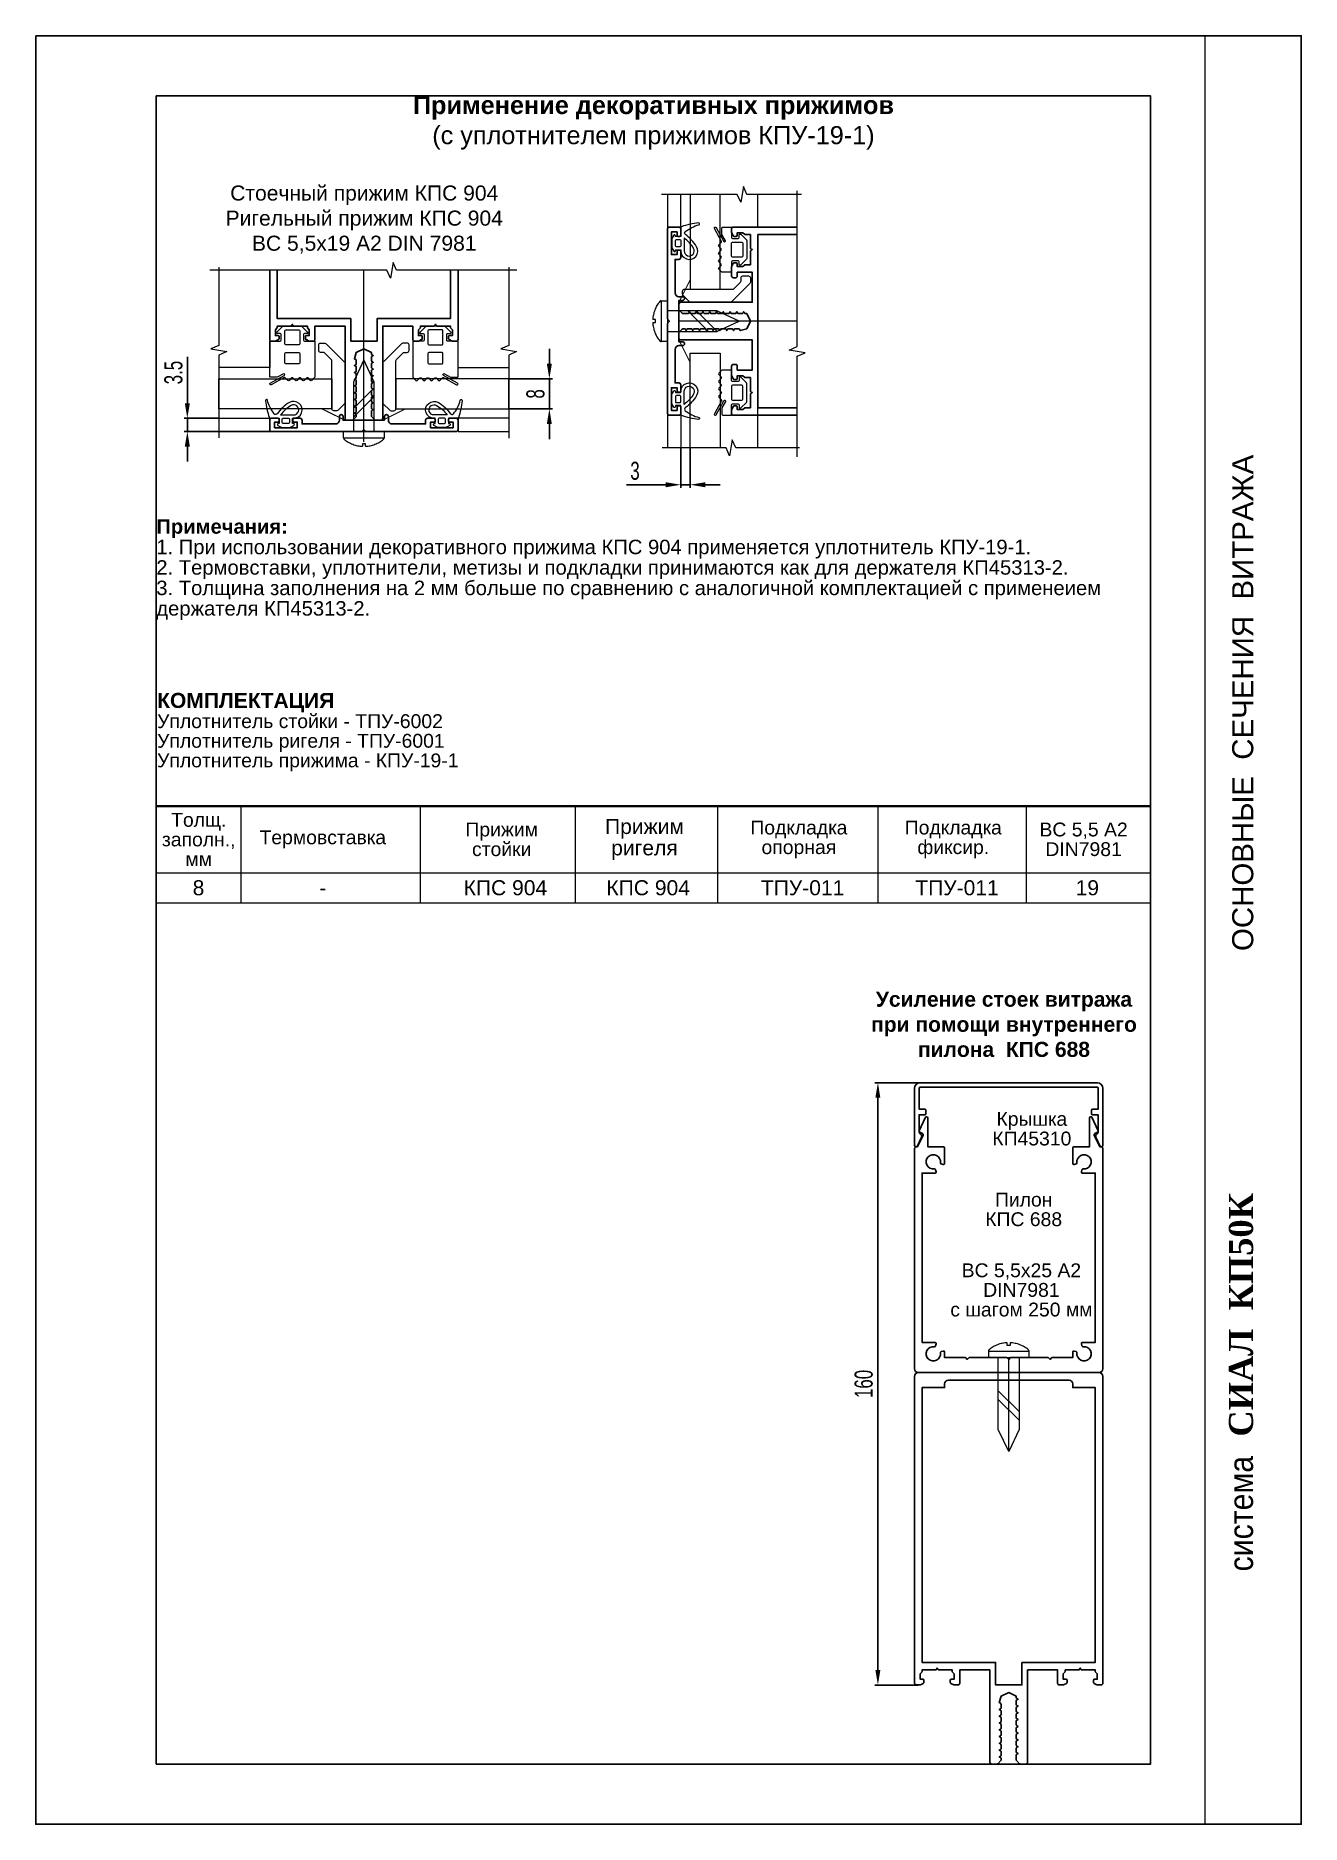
# Paper-space layout '41' of a CAD drawing. Extents: x 81.2 to 133.8, y 111.4 to 185.6.
# The model-space entities are those that its viewports show. They can reach past a viewport. Long polylines and large blocks are cut down to what shows.
import ezdxf
from ezdxf.enums import TextEntityAlignment as Align

# ---------------------------------------------------------------- set-up
doc = ezdxf.new("R2010")
doc.units = 0
doc.header["$LTSCALE"] = 5
doc.linetypes.add('DASHDOT', pattern=[1, 0.5, -0.25, 0, -0.25])
doc.linetypes.add('HIDDEN', pattern=[0.375, 0.25, -0.125])
doc.layers.get('0').update_dxf_attribs({"linetype": 'CONTINUOUS', "lineweight": 30})
doc.layers.get('DEFPOINTS').update_dxf_attribs({"linetype": 'CONTINUOUS'})
for name, color, linetype, lineweight in [('1', 6, 'DASHDOT', 13), ('2', 3, 'HIDDEN', 13), ('Dimentions', 5, 'CONTINUOUS', 15), ('Glass', 5, 'CONTINUOUS', 20), ('Герлен', 7, 'CONTINUOUS', 60), ('Зигзаг', 1, 'CONTINUOUS', 15), ('Конструкции', 252, 'CONTINUOUS', 20), ('Рамки', 1, 'CONTINUOUS', 15), ('Текстовый', 7, 'CONTINUOUS', 9), ('Уплотнители', 1, 'CONTINUOUS', 20)]:
    doc.layers.add(name, color=color, linetype=linetype, lineweight=lineweight)
doc.layers.add('Скрытые', color=14, linetype='CONTINUOUS', plot=False)
doc.styles.add('3', font='RUSS.SHX', dxfattribs={"width": 0.7, "height": 3})
doc.styles.add('Каталожный', font='arial.ttf', dxfattribs={"height": 2.5})
doc.styles.add('Фирм', font='arial.ttf', dxfattribs={"height": 3.5})
doc.styles.add('Фирм5', font='timesbd.ttf', dxfattribs={"height": 4})
doc.dimstyles.new('MX1_6', dxfattribs={"dimtxt": 3, "dimasz": 2.5, "dimexe": 0.5, "dimexo": 0, "dimgap": 0.8, "dimtad": 1, "dimlfac": 1.6, "dimdsep": 46, "dimtxsty": '3', "dimcen": 0, "dimclrd": 256, "dimclre": 256, "dimclrt": 256, "dimaunit": 1, "dimadec": 0, "dimazin": 0, "dimtfac": 1, "dimtmove": 0, "dimatfit": 1, "dimfxl": 1, "dimtvp": 1, "dimtolj": 1, "dimtzin": 0, "dimarcsym": 0})

psp = doc.layouts.new('41')

msp = doc.modelspace()

# ---------------------------------------------------------------- texts
at = {"layer": 'Текстовый', "style": 'Фирм'}
msp.add_text('ОСНОВНЫЕ  СЕЧЕНИЯ  ВИТРАЖА', height=3.5, rotation=90, dxfattribs=at).set_placement((8602.0431, 186.2205), align=Align.CENTER)
at = {"layer": 'Текстовый', "style": 'Фирм5'}
msp.add_text('СИАЛ  КП50К', height=4, rotation=90, dxfattribs=at).set_placement((8602, 64.3724))
at = {"layer": 'Текстовый', "style": 'Фирм', "width": 0.9}
msp.add_text(' система ', height=4, rotation=90, dxfattribs=at).set_placement((8602, 51.5762), align=Align.CENTER)
at = {"layer": 'Текстовый', "linetype": 'Continuous', "attachment_point": 1, "style": 'Каталожный'}
for s, insert, char_height, width in [('\\pxqc;{\\fArial|b1|i0|c204|p34;Применение декоративных прижимов \\P}(с уплотнителем прижимов КПУ-19-1)', (8420, 287), 3, 165), ('\\pxqc;Стоечный прижим КПС 904\\PРигельный прижим КПС 904\\PВС 5,5х19 А2 DIN 7981', (8422.8007, 272.1362), 2.5, 63.412671), ('\\pxqc;{\\fArial|b1|i0|c204|p34;Усиление стоек витража при помощи внутреннего пилона  КПС 688}', (8536.44, 138.2618), 2.5, 48.466007)]:
    msp.add_mtext(s, dxfattribs=dict(at, insert=insert, char_height=char_height, width=width))
at = {"layer": 'Текстовый', "linetype": 'Continuous', "line_spacing_factor": 0.85, "style": 'Каталожный'}
for s, insert, char_height, width, attachment_point in [('\\pxr-2.0333,se1.0833,t4;{\\fArial|b1|i0|c204|p34;Примечания: \\P}1. При использовании декоративного прижима КПС 904 применяется уплотнитель КПУ-19-1.\\P2. Термовставки, уплотнители, метизы и подкладки принимаются как для держателя КП45313-2.\\P3. Толщина заполнения на 2 мм больше по сравнению с аналогичной комплектацией с применеием держателя КП45313-2.', (8420, 216.7118), 2.4, 165, 1), ('\\P\\pxql;{\\fArial|b1|i0|c204|p34;КОМПЛЕКТАЦИЯ\\P\\pi-2,l2,r-2.0333,se1.0833,t4;\\fArial|b0|i0|c204|p34;\\H0.92x;Уплотнитель стойки - ТПУ-6002\\PУплотнитель ригеля - ТПУ-6001\\PУплотнитель прижима - КПУ-19-1}', (8420.1326, 191.4178), 2.5, 82.057985, 1), ('Толщ.\\Pзаполн.,\\Pмм', (8427.0404, 163.5434), 2.3, 27.25, 5), ('Прижим \\Pстойки', (8477.3219, 163.5434), 2.3, 27.25, 5), ('Прижим ригеля', (8501.0116, 163.5434), 2.5, 19.023234, 5), ('Подкладка опорная', (8526.6366, 163.5434), 2.3, 27.25, 5), ('Подкладка фиксир.', (8552.2616, 163.5434), 2.3, 27.25, 5), ('ВС 5,5 А2\\PDIN7981', (8573.8866, 163.5434), 2.3, 27.25, 5), ('Термовставка', (8447.625, 163.5434), 2.3, 27.25, 5), ('8', (8427, 155.5), 2.5, 14, 5), ('-', (8447.625, 155.5), 2.5, 27.25, 5), ('КПС 904', (8477.94, 155.5), 2.5, 14, 5), ('КПС 904', (8501.6297, 155.5), 2.5, 14, 5), ('ТПУ-011', (8527.2547, 155.5), 2.5, 14, 5), ('ТПУ-011', (8552.8797, 155.5), 2.5, 14, 5), ('19', (8574.5047, 155.5), 2.5, 14, 5), ('\\pxi-2,l2,r-2.0333,se1.0833,qc,t4;{\\H0.92x;Крышка \\PКП45310}', (8549.3971, 118.2814), 2.5, 26.719548, 1), ('\\pxi-2,l2,r-2.0333,se1.0833,qc,t4;{\\H0.92x;Пилон\\PКПС 688}', (8548.0438, 104.8804), 2.5, 26.719548, 1), ('\\pxi-2,l2,r-2.0333,se1.0833,qc,t4;{\\H0.92x;ВС 5,5х25 А2\\PDIN7981\\Pс шагом 250 мм}', (8547.6639, 93.1401), 2.5, 26.719548, 1)]:
    msp.add_mtext(s, dxfattribs=dict(at, insert=insert, char_height=char_height, width=width, attachment_point=attachment_point))

# ---------------------------------------------------------------- blocks, each defined once
blk = doc.blocks.new('*D1096')
at = {"layer": 'DEFPOINTS', "color": 0, "linetype": 'Continuous', "transparency": 16777216}
for p in [(8430.38, 233.47), (8425.15, 231.28), (8439.66, 231.28)]:
    blk.add_point(p, dxfattribs=at)
at = {"layer": 'Dimentions', "linetype": 'Continuous', "lineweight": -2, "transparency": 16777216}
for p, q in [((8425.15, 235.97), (8425.15, 243.67)), ((8430.38, 233.47), (8424.65, 233.47)), ((8425.15, 231.28), (8425.15, 233.47)), ((8439.66, 231.28), (8424.65, 231.28)), ((8425.15, 228.78), (8425.15, 226.28))]:
    blk.add_line(p, q, dxfattribs=at)
at = {"layer": 'Dimentions', "linetype": 'Continuous', "transparency": 16777216}
for points in [[(8424.73, 235.97), (8425.57, 235.97), (8425.15, 233.47)], [(8424.73, 228.78), (8425.57, 228.78), (8425.15, 231.28)]]:
    blk.add_solid(points, dxfattribs=at)
at = {"layer": 'Dimentions', "linetype": 'Continuous', "transparency": 16777216, "insert": (8422.85, 241.07), "char_height": 3, "attachment_point": 5, "rotation": 90, "style": '3'}
blk.add_mtext('\\A1;\\A1;3.5 ', dxfattribs=at)
blk = doc.blocks.new('*D186')
at = {"layer": 'DEFPOINTS', "color": 0, "linetype": 'Continuous', "transparency": 16777216}
for p in [(8478.51, 240.03), (8485.23, 240.03), (8478.51, 235.03)]:
    blk.add_point(p, dxfattribs=at)
at = {"layer": 'Dimentions', "linetype": 'Continuous', "lineweight": -2, "transparency": 16777216}
for p, q in [((8485.23, 242.53), (8485.23, 245.03)), ((8478.51, 240.03), (8485.73, 240.03)), ((8485.23, 235.03), (8485.23, 240.03)), ((8478.51, 235.03), (8485.73, 235.03)), ((8485.23, 232.53), (8485.23, 230.03))]:
    blk.add_line(p, q, dxfattribs=at)
at = {"layer": 'Dimentions', "linetype": 'Continuous', "transparency": 16777216}
for points in [[(8484.81, 242.53), (8485.64, 242.53), (8485.23, 240.03)], [(8484.81, 232.53), (8485.64, 232.53), (8485.23, 235.03)]]:
    blk.add_solid(points, dxfattribs=at)
at = {"layer": 'Dimentions', "linetype": 'Continuous', "transparency": 16777216, "insert": (8482.93, 237.53), "char_height": 3, "attachment_point": 5, "rotation": 90, "style": '3'}
blk.add_mtext('\\A1;8', dxfattribs=at)
blk = doc.blocks.new('*D187')
at = {"layer": 'DEFPOINTS', "color": 0, "linetype": 'Continuous', "transparency": 16777216}
for p in [(8507.04, 228.56), (8508.6, 228.56), (8508.6, 222.44)]:
    blk.add_point(p, dxfattribs=at)
at = {"layer": 'Dimentions', "linetype": 'Continuous', "lineweight": -2, "transparency": 16777216}
for p, q in [((8507.04, 228.56), (8507.04, 221.94)), ((8508.6, 228.56), (8508.6, 221.94)), ((8504.54, 222.44), (8498.04, 222.44)), ((8508.6, 222.44), (8507.04, 222.44)), ((8511.1, 222.44), (8513.6, 222.44))]:
    blk.add_line(p, q, dxfattribs=at)
at = {"layer": 'Dimentions', "linetype": 'Continuous', "transparency": 16777216}
for points in [[(8504.54, 222.86), (8504.54, 222.02), (8507.04, 222.44)], [(8511.1, 222.86), (8511.1, 222.02), (8508.6, 222.44)]]:
    blk.add_solid(points, dxfattribs=at)
at = {"layer": 'Dimentions', "linetype": 'Continuous', "transparency": 16777216, "insert": (8499.44, 224.74), "char_height": 3, "attachment_point": 5, "style": '3'}
blk.add_mtext('\\A1;3', dxfattribs=at)
blk = doc.blocks.new('*D389')
at = {"layer": 'DEFPOINTS', "color": 0, "transparency": 16777216}
for p in [(8546.77, 123.13), (8539.75, 23.12), (8546.43, 23.12)]:
    blk.add_point(p, dxfattribs=at)
at = {"layer": 'Dimentions', "lineweight": -2, "transparency": 16777216}
for p, q in [((8546.77, 123.13), (8539.25, 123.13)), ((8539.75, 120.63), (8539.75, 25.62)), ((8546.43, 23.12), (8539.25, 23.12))]:
    blk.add_line(p, q, dxfattribs=at)
at = {"layer": 'Dimentions', "transparency": 16777216}
for points in [[(8539.33, 120.63), (8540.16, 120.63), (8539.75, 123.13)], [(8539.33, 25.62), (8540.16, 25.62), (8539.75, 23.12)]]:
    blk.add_solid(points, dxfattribs=at)
at = {"layer": 'Dimentions', "transparency": 16777216, "insert": (8537.4, 73.12), "char_height": 3, "attachment_point": 5, "rotation": 90, "style": '3'}
blk.add_mtext('\\A1;160', dxfattribs=at)

# ---------------------------------------------------------------- dimensions: what is measured, and where the dimension line sits
at = {"layer": 'Dimentions', "linetype": 'Continuous'}
dim = msp.add_linear_dim(base=(8425.1502, 231.2845), p1=(8430.3819, 233.472), p2=(8439.6627, 231.2845), angle=90, text='\\A1;<> ', dimstyle='MX1_6', dxfattribs=at)
dim.commit()
dim.dimension.update_dxf_attribs({"geometry": '*D1096', "text_midpoint": (8425.1502, 241.072), "dimtype": 160})
dim = msp.add_linear_dim(base=(8485.228, 240.0345), p1=(8478.5069, 235.0345), p2=(8478.5069, 240.0345), angle=90, dimstyle='MX1_6', dxfattribs=at)
dim.commit()
dim.dimension.update_dxf_attribs({"geometry": '*D186', "text_midpoint": (8482.928, 237.5345)})
dim = msp.add_linear_dim(base=(8508.5992744434, 222.4401973795), p1=(8507.0367744434, 228.561887222), p2=(8508.5992744434, 228.561887222), dimstyle='MX1_6', override={"dimdec": 0}, dxfattribs=at)
dim.commit()
dim.dimension.update_dxf_attribs({"geometry": '*D187', "text_midpoint": (8499.4367744434, 222.4401973795), "dimtype": 160})
at = {"layer": 'Dimentions'}
dim = msp.add_linear_dim(base=(8539.747, 23.125), p1=(8546.7674, 123.125), p2=(8546.4328, 23.125), angle=90, dimstyle='MX1_6', dxfattribs=at)
dim.commit()
dim.dimension.update_dxf_attribs({"geometry": '*D389', "text_midpoint": (8537.4041, 73.125)})

# ---------------------------------------------------------------- linework, layer by layer
for points in [[(8506.7243, 246.1721), (8507.3493, 246.1721, -1), (8507.3493, 245.5471), (8506.7243, 245.5471, 0.41421356), (8506.0993, 244.9221), (8506.0993, 239.3596), (8506.7243, 239.3596, -0.41421356), (8507.0368, 239.0471), (8507.0368, 237.9846, -0.41421356), (8506.8493, 237.7971), (8506.5993, 237.7971, -0.41421356), (8506.4118, 237.9846), (8506.4118, 238.5471), (8505.4743, 238.5471), (8505.4743, 234.7971), (8506.4118, 234.7971), (8506.4118, 235.3596, -0.41421356), (8506.5993, 235.5471), (8506.8493, 235.5471, -0.41421356), (8507.0368, 235.3596), (8507.0368, 234.2971, -0.41421356), (8506.7243, 233.9846), (8505.1618, 233.9846, -0.41421356), (8504.8493, 234.2971), (8504.8493, 249.2194, -0.19891237), (8504.9042, 249.352), (8505.1618, 249.6096), (8504.9042, 249.8672, -0.19891237), (8504.8493, 249.9997), (8504.8493, 264.9221, -0.41421356), (8505.1618, 265.2346), (8506.7243, 265.2346, -0.41421356), (8507.0368, 264.9221), (8507.0368, 263.8596, -0.41421356), (8506.8493, 263.6721), (8506.5993, 263.6721, -0.41421356), (8506.4118, 263.8596), (8506.4118, 264.4221), (8505.4743, 264.4221), (8505.4743, 260.6721), (8506.4118, 260.6721), (8506.4118, 261.2346, -0.41421356), (8506.5993, 261.4221), (8506.8493, 261.4221, -0.41421356), (8507.0368, 261.2346), (8507.0368, 260.1721, -0.41421356), (8506.7243, 259.8596), (8506.0993, 259.8596), (8506.0993, 254.2971, 0.41421356), (8506.7243, 253.6721), (8507.3493, 253.6721, -1), (8507.3493, 253.0471), (8506.7243, 253.0471)], [(8457.8819, 233.1595), (8457.8819, 233.7845, -1), (8458.5069, 233.7845), (8458.5069, 233.1595, 0.41421356), (8459.1319, 232.5345), (8464.6944, 232.5345), (8464.6944, 233.1595, -0.41421356), (8465.0069, 233.472), (8466.0694, 233.472, -0.41421356), (8466.2569, 233.2845), (8466.2569, 233.0345, -0.41421356), (8466.0694, 232.847), (8465.5069, 232.847), (8465.5069, 231.9095), (8469.2569, 231.9095), (8469.2569, 232.847), (8468.6944, 232.847, -0.41421356), (8468.5069, 233.0345), (8468.5069, 233.2845, -0.41421356), (8468.6944, 233.472), (8469.7569, 233.472, -0.41421356), (8470.0694, 233.1595), (8470.0694, 231.597, -0.41421356), (8469.7569, 231.2845), (8454.8346, 231.2845, -0.19891237), (8454.702, 231.3395), (8454.4444, 231.597), (8454.1868, 231.3395, -0.19891237), (8454.0543, 231.2845), (8439.1319, 231.2845, -0.41421356), (8438.8194, 231.597), (8438.8194, 233.1595, -0.41421356), (8439.1319, 233.472), (8440.1944, 233.472, -0.41421356), (8440.3819, 233.2845), (8440.3819, 233.0345, -0.41421356), (8440.1944, 232.847), (8439.6319, 232.847), (8439.6319, 231.9095), (8443.3819, 231.9095), (8443.3819, 232.847), (8442.8194, 232.847, -0.41421356), (8442.6319, 233.0345), (8442.6319, 233.2845, -0.41421356), (8442.8194, 233.472), (8443.8819, 233.472, -0.41421356), (8444.1944, 233.1595), (8444.1944, 232.5345), (8449.7569, 232.5345, 0.41421356), (8450.3819, 233.1595), (8450.3819, 233.7845, -1), (8451.0069, 233.7845), (8451.0069, 233.1595)], [(8576.3299, 117.8125), (8576.3299, 114.9867, -0.27973928), (8576.128, 114.654, 0.40155944), (8575.9334, 114.081), (8576.6033, 112.6443, 0.80258485), (8577.0799, 112.75), (8577.0799, 122.1875, 0.41421356), (8576.1424, 123.125), (8546.7674, 123.125, 0.41421356), (8545.8299, 122.1875), (8545.8299, 112.75, 0.80258485), (8546.3065, 112.6443), (8546.9764, 114.081, 0.40155944), (8546.7818, 114.654, -0.27973928), (8546.5799, 114.9867), (8546.5799, 117.8125), (8547.5174, 117.8125, 0.41421356), (8547.7049, 118), (8547.7049, 118.5625, 0.41421356), (8547.5174, 118.75), (8546.5799, 118.75), (8546.5799, 122.1875, -0.41421356), (8546.7674, 122.375), (8576.1424, 122.375, -0.41421356), (8576.3299, 122.1875), (8576.3299, 118.75), (8575.3924, 118.75, 0.41421356), (8575.2049, 118.5625), (8575.2049, 118, 0.41421356), (8575.3924, 117.8125)], [(8546.3481, 112.5), (8547.2506, 114.4356, 0.41421356), (8547.16, 114.6848), (8546.6881, 114.9048, -0.41421356), (8546.5975, 115.1539), (8547.641, 117.3917, -0.29147342), (8547.8109, 117.5), (8547.8299, 117.5, -0.41421356), (8548.0174, 117.3125), (8548.0174, 112.5), (8550.6424, 112.5, -0.41421356), (8550.8299, 112.3125), (8550.8299, 109.742, -0.49314543), (8550.5939, 109.5608), (8550.2706, 109.6474, -0.37469315), (8550.1331, 109.8519, 2.91764669), (8549.1029, 108.8218, -0.37469315), (8549.3074, 108.6843), (8549.394, 108.361, -0.49314543), (8549.2129, 108.125), (8547.0799, 108.125), (8547.0799, 80), (8549.2129, 80, -0.49314543), (8549.394, 79.764), (8549.3074, 79.4407, -0.37469315), (8549.1029, 79.3032, 2.91764669), (8550.1331, 78.2731, -0.37469315), (8550.2706, 78.4776), (8550.5939, 78.5642, -0.49314543), (8550.8299, 78.383), (8550.8299, 77.5), (8554.1897, 77.5, -0.19891237), (8554.3223, 77.4451), (8554.5799, 77.1875), (8554.8375, 77.4451, -0.19891237), (8554.9701, 77.5), (8561.0647, 77.5, -0.19891237), (8561.1973, 77.4451), (8561.4549, 77.1875), (8561.7125, 77.4451, -0.19891237), (8561.8451, 77.5), (8567.9397, 77.5, -0.19891237), (8568.0723, 77.4451), (8568.3299, 77.1875), (8568.5875, 77.4451, -0.19891237), (8568.7201, 77.5), (8572.0799, 77.5), (8572.0799, 78.383, -0.49314543), (8572.3159, 78.5642), (8572.6391, 78.4776, -0.37469315), (8572.7767, 78.2731, 2.91764669), (8573.8068, 79.3032, -0.37469315), (8573.6023, 79.4407), (8573.5157, 79.764, -0.49314543), (8573.6968, 80), (8575.8299, 80), (8575.8299, 108.125), (8573.6968, 108.125, -0.49314543), (8573.5157, 108.361), (8573.6023, 108.6843, -0.37469315), (8573.8068, 108.8218, 2.91764669), (8572.7767, 109.8519, -0.37469315), (8572.6391, 109.6474), (8572.3159, 109.5608, -0.49314543), (8572.0799, 109.742), (8572.0799, 112.3125, -0.41421356), (8572.2674, 112.5), (8574.8924, 112.5), (8574.8924, 117.3125, -0.41421356), (8575.0799, 117.5), (8575.0989, 117.5, -0.29147342), (8575.2688, 117.3917), (8576.3123, 115.1539, -0.41421356), (8576.2216, 114.9048), (8575.7498, 114.6848, 0.41421356), (8575.6591, 114.4356), (8576.5617, 112.5), (8576.7674, 112.5, -0.41421356), (8577.0799, 112.1875), (8577.0799, 75.625, -0.41421356), (8576.4549, 75), (8546.4549, 75, -0.41421356), (8545.8299, 75.625), (8545.8299, 112.1875, -0.41421356), (8546.1424, 112.5)], [(8564.5799, 25.625), (8569.5799, 25.625), (8569.5799, 23.4375, 0.41421356), (8569.8924, 23.125), (8570.4731, 23.125, 0.11643382), (8570.557, 23.1448), (8571.0387, 23.3857, 0.28407904), (8571.1424, 23.5534), (8571.1424, 23.875, 0.41421356), (8570.9549, 24.0625), (8570.5174, 24.0625), (8570.5174, 25), (8570.775, 25.2576, 0.19891237), (8570.8299, 25.3902), (8570.8299, 25.625), (8573.0578, 25.625, 0.28407904), (8573.2255, 25.7286), (8573.3299, 25.9375), (8573.4343, 25.7286, 0.28407904), (8573.602, 25.625), (8575.8299, 25.625), (8575.8299, 25.3902, 0.19891237), (8575.8848, 25.2576), (8576.1424, 25), (8576.1424, 24.0625), (8575.7049, 24.0625, 0.41421356), (8575.5174, 23.875), (8575.5174, 23.5534, 0.28407904), (8575.621, 23.3857), (8576.1028, 23.1448, 0.11643382), (8576.1866, 23.125), (8576.7674, 23.125, 0.41421356), (8577.0799, 23.4375), (8577.0799, 74.375, 0.41421356), (8576.4549, 75), (8546.4549, 75, 0.41421356), (8545.8299, 74.375), (8545.8299, 23.4375, 0.41421356), (8546.1424, 23.125), (8546.7231, 23.125, 0.11643382), (8546.807, 23.1448), (8547.2887, 23.3857, 0.28407904), (8547.3924, 23.5534), (8547.3924, 23.875, 0.41421356), (8547.2049, 24.0625), (8546.7674, 24.0625), (8546.7674, 25), (8547.025, 25.2576, 0.19891237), (8547.0799, 25.3902), (8547.0799, 25.625), (8549.3078, 25.625, 0.28407904), (8549.4755, 25.7286), (8549.5799, 25.9375), (8549.6843, 25.7286, 0.28407904), (8549.852, 25.625), (8552.0799, 25.625), (8552.0799, 25.3902, 0.19891237), (8552.1348, 25.2576), (8552.3924, 25), (8552.3924, 24.0625), (8551.9549, 24.0625, 0.41421356), (8551.7674, 23.875), (8551.7674, 23.5534, 0.28407904), (8551.871, 23.3857), (8552.3528, 23.1448, 0.11643382), (8552.4366, 23.125), (8553.0174, 23.125, 0.41421356), (8553.3299, 23.4375), (8553.3299, 25.625), (8558.3299, 25.625), (8558.3299, 10.3125, 0.41421356), (8558.6424, 10), (8559.5022, 10, 0.19891237), (8559.6348, 10.0549), (8560.15, 10.5701, 0.19891237), (8560.2049, 10.7027), (8560.2049, 10.9154, 0.28407904), (8560.1012, 11.0831), (8559.8924, 11.1875), (8560.1012, 11.2919, 0.28407904), (8560.2049, 11.4596), (8560.2049, 12.0404, 0.28407904), (8560.1012, 12.2081), (8559.8924, 12.3125), (8560.1012, 12.4169, 0.28407904), (8560.2049, 12.5846), (8560.2049, 13.1654, 0.28407904), (8560.1012, 13.3331), (8559.8924, 13.4375), (8560.1012, 13.5419, 0.28407904), (8560.2049, 13.7096), (8560.2049, 14.2904, 0.28407904), (8560.1012, 14.4581), (8559.8924, 14.5625), (8560.1012, 14.6669, 0.28407904), (8560.2049, 14.8346), (8560.2049, 15.4154, 0.28407904), (8560.1012, 15.5831), (8559.8924, 15.6875), (8560.1012, 15.7919, 0.28407904), (8560.2049, 15.9596), (8560.2049, 16.5404, 0.28407904), (8560.1012, 16.7081), (8559.8924, 16.8125), (8560.1012, 16.9169, 0.28407904), (8560.2049, 17.0846), (8560.2049, 17.6654, 0.28407904), (8560.1012, 17.8331), (8559.8924, 17.9375), (8560.1012, 18.0419, 0.28407904), (8560.2049, 18.2096), (8560.2049, 18.7904, 0.28407904), (8560.1012, 18.9581), (8559.8924, 19.0625), (8560.1012, 19.1669, 0.28407904), (8560.2049, 19.3346), (8560.2049, 19.9154, 0.28407904), (8560.1012, 20.0831), (8559.8924, 20.1875), (8560.2049, 21.25), (8561.4549, 21.875), (8562.7049, 21.25), (8562.7049, 21.0221, 0.28407904), (8562.8085, 20.8544), (8563.0174, 20.75), (8562.8085, 20.6456, 0.28407904), (8562.7049, 20.4779), (8562.7049, 19.8971, 0.28407904), (8562.8085, 19.7294), (8563.0174, 19.625), (8562.8085, 19.5206, 0.28407904), (8562.7049, 19.3529), (8562.7049, 18.7721, 0.28407904), (8562.8085, 18.6044), (8563.0174, 18.5), (8562.8085, 18.3956, 0.28407904), (8562.7049, 18.2279), (8562.7049, 17.6471, 0.28407904), (8562.8085, 17.4794), (8563.0174, 17.375), (8562.8085, 17.2706, 0.28407904), (8562.7049, 17.1029), (8562.7049, 16.5221, 0.28407904), (8562.8085, 16.3544), (8563.0174, 16.25), (8562.8085, 16.1456, 0.28407904), (8562.7049, 15.9779), (8562.7049, 15.3971, 0.28407904), (8562.8085, 15.2294), (8563.0174, 15.125), (8562.8085, 15.0206, 0.28407904), (8562.7049, 14.8529), (8562.7049, 14.2721, 0.28407904), (8562.8085, 14.1044), (8563.0174, 14), (8562.8085, 13.8956, 0.28407904), (8562.7049, 13.7279), (8562.7049, 13.1471, 0.28407904), (8562.8085, 12.9794), (8563.0174, 12.875), (8562.8085, 12.7706, 0.28407904), (8562.7049, 12.6029), (8562.7049, 12.0221, 0.28407904), (8562.8085, 11.8544), (8563.0174, 11.75), (8562.8085, 11.6456, 0.28407904), (8562.7049, 11.4779), (8562.7049, 10.7027, 0.19891237), (8562.7598, 10.5701), (8563.275, 10.0549, 0.19891237), (8563.4076, 10), (8564.2674, 10, 0.41421356), (8564.5799, 10.3125)], [(8563.6424, 26.875), (8575.8299, 26.875), (8575.8299, 72.5), (8572.0799, 72.5), (8572.0799, 73.125, 0.41421356), (8571.4549, 73.75), (8551.4549, 73.75, 0.41421356), (8550.8299, 73.125), (8550.8299, 72.5), (8547.0799, 72.5), (8547.0799, 26.875), (8559.2674, 26.875), (8559.2674, 23.125), (8563.6424, 23.125)]]:
    msp.add_lwpolyline(points, format="xyb", close=True)
for points in [[(8526.3394, 233.9846), (8515.7868, 233.9846, -0.41421356), (8515.4743, 234.2971), (8515.4743, 234.8778, -0.11643382), (8515.4941, 234.9617), (8515.735, 235.4434, -0.28407904), (8515.9027, 235.5471), (8516.2243, 235.5471, -0.41421356), (8516.4118, 235.3596), (8516.4118, 234.9221), (8517.3493, 234.9221), (8517.6069, 235.1797, -0.19891237), (8517.7394, 235.2346), (8518.5993, 235.2346), (8518.5993, 237.4624, -0.28407904), (8518.7029, 237.6301), (8518.9118, 237.7346), (8518.7029, 237.839, -0.28407904), (8518.5993, 238.0067), (8518.5993, 240.2346), (8517.7394, 240.2346, -0.19891237), (8517.6069, 240.2895), (8517.3493, 240.5471), (8516.4118, 240.5471), (8516.4118, 240.1096, -0.41421356), (8516.2243, 239.9221), (8515.9027, 239.9221, -0.28407904), (8515.735, 240.0257), (8515.4941, 240.5075, -0.11643382), (8515.4743, 240.5913), (8515.4743, 242.1096, -0.41421356), (8515.7868, 242.4221), (8516.0993, 242.4221, -0.41421356), (8516.4118, 242.1096), (8516.4118, 241.4846), (8518.9118, 241.4846), (8518.9118, 246.4846), (8507.0368, 246.4846, -0.41421356), (8506.7243, 246.7971), (8506.7243, 247.6569, -0.19891237), (8506.7792, 247.7895), (8507.2944, 248.3047, -0.19891237), (8507.4269, 248.3596), (8507.6396, 248.3596, -0.28407904), (8507.8073, 248.2559), (8507.9118, 248.0471), (8508.0162, 248.2559, -0.28407904), (8508.1839, 248.3596), (8508.7646, 248.3596, -0.28407904), (8508.9323, 248.2559), (8509.0368, 248.0471), (8509.1412, 248.2559, -0.28407904), (8509.3089, 248.3596), (8509.8896, 248.3596, -0.28407904), (8510.0573, 248.2559), (8510.1618, 248.0471), (8510.2662, 248.2559, -0.28407904), (8510.4339, 248.3596), (8511.0146, 248.3596, -0.28407904), (8511.1823, 248.2559), (8511.2868, 248.0471), (8511.3912, 248.2559, -0.28407904), (8511.5589, 248.3596), (8512.1396, 248.3596, -0.28407904), (8512.3073, 248.2559), (8512.4118, 248.0471), (8512.5162, 248.2559, -0.28407904), (8512.6839, 248.3596), (8513.2646, 248.3596, -0.28407904), (8513.4323, 248.2559), (8513.5368, 248.0471), (8513.6412, 248.2559, -0.28407904), (8513.8089, 248.3596), (8514.3896, 248.3596, -0.28407904), (8514.5573, 248.2559), (8514.6618, 248.0471), (8514.7662, 248.2559, -0.28407904), (8514.9339, 248.3596), (8515.5146, 248.3596, -0.28407904), (8515.6823, 248.2559), (8515.7868, 248.0471), (8515.8912, 248.2559, -0.28407904), (8516.0589, 248.3596), (8516.6396, 248.3596, -0.28407904), (8516.8073, 248.2559), (8516.9118, 248.0471), (8517.9743, 248.3596), (8518.5993, 249.6096), (8517.9743, 250.8596), (8517.7464, 250.8596, -0.28407904), (8517.5787, 250.9632), (8517.4743, 251.1721), (8517.3698, 250.9632, -0.28407904), (8517.2021, 250.8596), (8516.6214, 250.8596, -0.28407904), (8516.4537, 250.9632), (8516.3493, 251.1721), (8516.2448, 250.9632, -0.28407904), (8516.0771, 250.8596), (8515.4964, 250.8596, -0.28407904), (8515.3287, 250.9632), (8515.2243, 251.1721), (8515.1198, 250.9632, -0.28407904), (8514.9521, 250.8596), (8514.3714, 250.8596, -0.28407904), (8514.2037, 250.9632), (8514.0993, 251.1721), (8513.9948, 250.9632, -0.28407904), (8513.8271, 250.8596), (8513.2464, 250.8596, -0.28407904), (8513.0787, 250.9632), (8512.9743, 251.1721), (8512.8698, 250.9632, -0.28407904), (8512.7021, 250.8596), (8512.1214, 250.8596, -0.28407904), (8511.9537, 250.9632), (8511.8493, 251.1721), (8511.7448, 250.9632, -0.28407904), (8511.5771, 250.8596), (8510.9964, 250.8596, -0.28407904), (8510.8287, 250.9632), (8510.7243, 251.1721), (8510.6198, 250.9632, -0.28407904), (8510.4521, 250.8596), (8509.8714, 250.8596, -0.28407904), (8509.7037, 250.9632), (8509.5993, 251.1721), (8509.4948, 250.9632, -0.28407904), (8509.3271, 250.8596), (8508.7464, 250.8596, -0.28407904), (8508.5787, 250.9632), (8508.4743, 251.1721), (8508.3698, 250.9632, -0.28407904), (8508.2021, 250.8596), (8507.4269, 250.8596, -0.19891237), (8507.2944, 250.9145), (8506.7792, 251.4297, -0.19891237), (8506.7243, 251.5622), (8506.7243, 252.4221, -0.41421356), (8507.0368, 252.7346), (8518.9118, 252.7346), (8518.9118, 257.7346), (8516.4118, 257.7346), (8516.4118, 257.1096, -0.41421356), (8516.0993, 256.7971), (8515.7868, 256.7971, -0.41421356), (8515.4743, 257.1096), (8515.4743, 258.6278, -0.11643382), (8515.4941, 258.7117), (8515.735, 259.1934, -0.28407904), (8515.9027, 259.2971), (8516.2243, 259.2971, -0.41421356), (8516.4118, 259.1096), (8516.4118, 258.6721), (8517.3493, 258.6721), (8517.6069, 258.9297, -0.19891237), (8517.7394, 258.9846), (8518.5993, 258.9846), (8518.5993, 261.2124, -0.28407904), (8518.7029, 261.3801), (8518.9118, 261.4846), (8518.7029, 261.589, -0.28407904), (8518.5993, 261.7567), (8518.5993, 263.9846), (8517.7394, 263.9846, -0.19891237), (8517.6069, 264.0395), (8517.3493, 264.2971), (8516.4118, 264.2971), (8516.4118, 263.8596, -0.41421356), (8516.2243, 263.6721), (8515.9027, 263.6721, -0.28407904), (8515.735, 263.7757), (8515.4941, 264.2575, -0.11643382), (8515.4743, 264.3413), (8515.4743, 264.9221, -0.41421356), (8515.7868, 265.2346), (8526.3394, 265.2346)], [(8438.8194, 258.0484), (8438.8194, 246.597, 0.41421356), (8439.1319, 246.2845), (8439.7127, 246.2845, 0.11643382), (8439.7965, 246.3043), (8440.2783, 246.5452, 0.28407904), (8440.3819, 246.7129), (8440.3819, 247.0345, 0.41421356), (8440.1944, 247.222), (8439.7569, 247.222), (8439.7569, 248.1595), (8440.0145, 248.4171, 0.19891237), (8440.0694, 248.5497), (8440.0694, 248.7845), (8442.2973, 248.7845, 0.28407904), (8442.465, 248.8882), (8442.5694, 249.097), (8442.6738, 248.8882, 0.28407904), (8442.8415, 248.7845), (8445.0694, 248.7845), (8445.0694, 248.5497, 0.19891237), (8445.1243, 248.4171), (8445.3819, 248.1595), (8445.3819, 247.222), (8444.9444, 247.222, 0.41421356), (8444.7569, 247.0345), (8444.7569, 246.7129, 0.28407904), (8444.8606, 246.5452), (8445.3423, 246.3043, 0.11643382), (8445.4262, 246.2845), (8446.0069, 246.2845, 0.41421356), (8446.3194, 246.597), (8446.3194, 248.7845), (8451.3194, 248.7845), (8451.3194, 233.472, 0.41421356), (8451.6319, 233.1595), (8452.4918, 233.1595, 0.19891237), (8452.6243, 233.2145), (8453.1395, 233.7296, 0.19891237), (8453.1944, 233.8622), (8453.1944, 234.0749, 0.28407904), (8453.0908, 234.2426), (8452.8819, 234.347), (8453.0908, 234.4515, 0.28407904), (8453.1944, 234.6192), (8453.1944, 235.1999, 0.28407904), (8453.0908, 235.3676), (8452.8819, 235.472), (8453.0908, 235.5765, 0.28407904), (8453.1944, 235.7442), (8453.1944, 236.3249, 0.28407904), (8453.0908, 236.4926), (8452.8819, 236.597), (8453.0908, 236.7015, 0.28407904), (8453.1944, 236.8692), (8453.1944, 237.4499, 0.28407904), (8453.0908, 237.6176), (8452.8819, 237.722), (8453.0908, 237.8265, 0.28407904), (8453.1944, 237.9942), (8453.1944, 238.5749, 0.28407904), (8453.0908, 238.7426), (8452.8819, 238.847), (8453.0908, 238.9515, 0.28407904), (8453.1944, 239.1192), (8453.1944, 239.6999, 0.28407904), (8453.0908, 239.8676), (8452.8819, 239.972), (8453.0908, 240.0765, 0.28407904), (8453.1944, 240.2442), (8453.1944, 240.8249, 0.28407904), (8453.0908, 240.9926), (8452.8819, 241.097), (8453.0908, 241.2015, 0.28407904), (8453.1944, 241.3692), (8453.1944, 241.9499, 0.28407904), (8453.0908, 242.1176), (8452.8819, 242.222), (8453.0908, 242.3265, 0.28407904), (8453.1944, 242.4942), (8453.1944, 243.0749, 0.28407904), (8453.0908, 243.2426), (8452.8819, 243.347), (8453.1944, 244.4095), (8454.4444, 245.0345), (8455.6944, 244.4095), (8455.6944, 244.1817, 0.28407904), (8455.7981, 244.014), (8456.0069, 243.9095), (8455.7981, 243.8051, 0.28407904), (8455.6944, 243.6374), (8455.6944, 243.0567, 0.28407904), (8455.7981, 242.889), (8456.0069, 242.7845), (8455.7981, 242.6801, 0.28407904), (8455.6944, 242.5124), (8455.6944, 241.9317, 0.28407904), (8455.7981, 241.764), (8456.0069, 241.6595), (8455.7981, 241.5551, 0.28407904), (8455.6944, 241.3874), (8455.6944, 240.8067, 0.28407904), (8455.7981, 240.639), (8456.0069, 240.5345), (8455.7981, 240.4301, 0.28407904), (8455.6944, 240.2624), (8455.6944, 239.6817, 0.28407904), (8455.7981, 239.514), (8456.0069, 239.4095), (8455.7981, 239.3051, 0.28407904), (8455.6944, 239.1374), (8455.6944, 238.5567, 0.28407904), (8455.7981, 238.389), (8456.0069, 238.2845), (8455.7981, 238.1801, 0.28407904), (8455.6944, 238.0124), (8455.6944, 237.4317, 0.28407904), (8455.7981, 237.264), (8456.0069, 237.1595), (8455.7981, 237.0551, 0.28407904), (8455.6944, 236.8874), (8455.6944, 236.3067, 0.28407904), (8455.7981, 236.139), (8456.0069, 236.0345), (8455.7981, 235.9301, 0.28407904), (8455.6944, 235.7624), (8455.6944, 235.1817, 0.28407904), (8455.7981, 235.014), (8456.0069, 234.9095), (8455.7981, 234.8051, 0.28407904), (8455.6944, 234.6374), (8455.6944, 233.8622, 0.19891237), (8455.7493, 233.7296), (8456.2645, 233.2145, 0.19891237), (8456.3971, 233.1595), (8457.2569, 233.1595, 0.41421356), (8457.5694, 233.472), (8457.5694, 248.7845), (8462.5694, 248.7845), (8462.5694, 246.597, 0.41421356), (8462.8819, 246.2845), (8463.4627, 246.2845, 0.11643382), (8463.5465, 246.3043), (8464.0283, 246.5452, 0.28407904), (8464.1319, 246.7129), (8464.1319, 247.0345, 0.41421356), (8463.9444, 247.222), (8463.5069, 247.222), (8463.5069, 248.1595), (8463.7645, 248.4171, 0.19891237), (8463.8194, 248.5497), (8463.8194, 248.7845), (8466.0473, 248.7845, 0.28407904), (8466.215, 248.8882), (8466.3194, 249.097), (8466.4238, 248.8882, 0.28407904), (8466.5915, 248.7845), (8468.8194, 248.7845), (8468.8194, 248.5497, 0.19891237), (8468.8743, 248.4171), (8469.1319, 248.1595), (8469.1319, 247.222), (8468.6944, 247.222, 0.41421356), (8468.5069, 247.0345), (8468.5069, 246.7129, 0.28407904), (8468.6106, 246.5452), (8469.0923, 246.3043, 0.11643382), (8469.1762, 246.2845), (8469.7569, 246.2845, 0.41421356), (8470.0694, 246.597), (8470.0694, 258.0484)]]:
    msp.add_lwpolyline(points, format="xyb")
for points in [[(8526.3394, 235.2346), (8519.8493, 235.2346), (8519.8493, 263.9846), (8526.3394, 263.9846)], [(8440.0694, 258.0484), (8440.0694, 250.0345), (8452.2569, 250.0345), (8452.2569, 246.2845), (8456.6319, 246.2845), (8456.6319, 250.0345), (8468.8194, 250.0345), (8468.8194, 258.0484)]]:
    msp.add_lwpolyline(points)
at = {"layer": '1'}
for p, q in [((8454.4444, 229.5719), (8454.4444, 258.0484)), ((8526.3394, 249.6096), (8506.7243, 249.6096)), ((8561.4549, 61.875), (8561.4549, 77.5))]:
    msp.add_line(p, q, dxfattribs=at)
at = {"layer": '2'}
for p, q in [((8503.7932, 252.9846), (8503.7932, 246.2346)), ((8451.0694, 230.2285), (8457.8194, 230.2285)), ((8558.0799, 78.5561), (8564.8299, 78.5561))]:
    msp.add_line(p, q, dxfattribs=at)
for points in [[(8502.3864, 249.8552, -0.16184886), (8503.5522, 252.8709, -0.22388754), (8503.7932, 252.9846), (8504.8493, 252.9846), (8504.8493, 246.2346), (8503.7932, 246.2346, -0.22388754), (8503.5522, 246.3482, -0.16184886), (8502.3864, 249.3639), (8502.8241, 249.3639), (8502.8241, 249.8552)], [(8454.1988, 228.8217, -0.16184886), (8451.1831, 229.9874, -0.22388754), (8451.0694, 230.2285), (8451.0694, 231.2845), (8457.8194, 231.2845), (8457.8194, 230.2285, -0.22388754), (8457.7058, 229.9874, -0.16184886), (8454.69, 228.8217), (8454.69, 229.2594), (8454.1988, 229.2594)], [(8561.2093, 79.9629, 0.16184886), (8558.1935, 78.7971, 0.22388754), (8558.0799, 78.5561), (8558.0799, 77.5), (8564.8299, 77.5), (8564.8299, 78.5561, 0.22388754), (8564.7162, 78.7971, 0.16184886), (8561.7005, 79.9629), (8561.7005, 79.5252), (8561.2093, 79.5252)]]:
    msp.add_lwpolyline(points, format="xyb", close=True, dxfattribs=at)
for points in [[(8504.8493, 247.8908), (8513.0384, 247.8908), (8516.7243, 249.6096), (8513.0384, 251.3283), (8504.8493, 251.3283)], [(8508.2277, 251.3283), (8511.6652, 247.8908), (8513.0975, 247.8908), (8509.66, 251.3283)], [(8456.1632, 231.2845), (8456.1632, 239.4737), (8454.4444, 243.1595), (8452.7257, 239.4737), (8452.7257, 231.2845)], [(8452.7257, 233.6775), (8456.1632, 237.115), (8456.1632, 238.5473), (8452.7257, 235.1098)], [(8563.1736, 77.5), (8563.1736, 65.5609), (8561.4549, 61.875), (8559.7361, 65.5609), (8559.7361, 77.5)], [(8559.7361, 71.9821), (8563.1736, 68.5446), (8563.1736, 67.1123), (8559.7361, 70.5498)]]:
    msp.add_lwpolyline(points, close=True, dxfattribs=at)
at = {"layer": 'Dimentions', "linetype": 'Continuous'}
msp.add_line((8594, 297), (8594, 0), dxfattribs=at)
at = {"layer": 'Glass'}
for points in [[(8513.5993, 254.9221), (8513.5993, 270.6572), (8508.5993, 270.6572), (8508.5993, 254.9221)], [(8513.5993, 244.2971), (8513.5993, 228.5619), (8508.5993, 228.5619), (8508.5993, 244.2971)], [(8449.1319, 235.0345), (8430.3819, 235.0345), (8430.3819, 240.0345), (8449.1319, 240.0345)], [(8459.7569, 235.0345), (8478.5069, 235.0345), (8478.5069, 240.0345), (8459.7569, 240.0345)]]:
    msp.add_lwpolyline(points, close=True, dxfattribs=at)
at = {"layer": 'Герлен', "lineweight": 40}
msp.add_line((8420, 169.0868), (8585, 169.0868), dxfattribs=at)
at = {"layer": 'Герлен', "ltscale": 2, "const_width": 0.1875}
for points in [[(8508.5993, 262.5471), (8508.5993, 256.4846), (8506.7243, 252.7346), (8506.7243, 246.4846), (8508.5993, 242.7346), (8508.5993, 236.6721)], [(8441.3641, 235.0345), (8447.4935, 235.0345), (8451.3194, 233.1595), (8457.5694, 233.1595), (8461.3311, 235.0345), (8468.5234, 235.0345)]]:
    msp.add_lwpolyline(points, dxfattribs=at)
at = {"layer": 'Зигзаг'}
for points in [[(8527.0492, 270.6572), (8518.0101, 270.6572), (8517.4293, 271.9751), (8516.9937, 269.3624), (8516.4112, 270.6572), (8503.8239, 270.6572)], [(8526.3394, 227.0899), (8526.3394, 243.7828), (8527.6573, 244.3636), (8525.0446, 244.7992), (8526.3394, 245.3817), (8526.3394, 271.2737)], [(8479.8108, 258.0484), (8459.8697, 258.0484), (8459.2888, 259.3663), (8458.8532, 256.7536), (8458.2707, 258.0484), (8428.8713, 258.0484)], [(8430.3819, 258.5878), (8430.3819, 245.5851), (8429.064, 245.0042), (8431.6767, 244.5686), (8430.3819, 243.9861), (8430.3819, 230.2579)], [(8478.5069, 258.5878), (8478.5069, 245.5851), (8477.189, 245.0042), (8479.8017, 244.5686), (8478.5069, 243.9861), (8478.5069, 230.1587)], [(8526.726, 228.5619), (8516.1616, 228.5619), (8515.5808, 229.8798), (8515.1451, 227.2671), (8514.5626, 228.5619), (8503.9743, 228.5619)]]:
    msp.add_lwpolyline(points, dxfattribs=at)
at = {"layer": 'Конструкции'}
for p, q in [((8507.0368, 265.2346), (8507.0368, 270.6572)), ((8519.8493, 265.2346), (8519.8493, 270.6572)), ((8470.0694, 241.9095), (8478.5069, 241.9095)), ((8519.8493, 228.5619), (8519.8493, 238.2176)), ((8507.0368, 234.2971), (8507.0368, 228.5619)), ((8507.0368, 233.9846), (8507.0368, 228.5619)), ((8519.8493, 228.5619), (8519.8493, 233.9846))]:
    msp.add_line(p, q, dxfattribs=at)
for points in [[(8504.8493, 270.6572), (8504.8493, 228.5619)], [(8504.8493, 270.6572), (8504.8493, 228.5619)], [(8430.3819, 233.472), (8438.8194, 233.472), (8438.8194, 231.2845), (8430.3819, 231.2845)], [(8478.5069, 233.472), (8470.0694, 233.472), (8470.0694, 231.2845), (8478.5069, 231.2845)]]:
    msp.add_lwpolyline(points, dxfattribs=at)
at = {"layer": 'Рамки'}
for p, q in [((8434, 169.0868), (8434, 153)), ((8463.8103, 169.0868), (8463.8103, 153)), ((8489.5, 169.0868), (8489.5, 153)), ((8513.125, 169.0868), (8513.125, 153)), ((8539.75, 169.0868), (8539.75, 153)), ((8564.375, 169.0868), (8564.375, 153)), ((8420, 158), (8585, 158)), ((8420, 153), (8585, 153))]:
    msp.add_line(p, q, dxfattribs=at)
at = {"layer": 'Скрытые', "linetype": 'Continuous'}
for points in [[(8400, 297), (8190, 297), (8190, 0), (8400, 0)], [(8400, 297), (8610, 297), (8610, 0), (8400, 0)], [(8820, 297), (8610, 297), (8610, 0), (8820, 0)], [(8420, 10), (8420, 287), (8585, 287), (8585, 10)]]:
    msp.add_lwpolyline(points, close=True, dxfattribs=at)
at = {"layer": 'Уплотнители'}
for points in [[(8509.9901, 265.9213, 0.05851436), (8507.142, 265.2969, 0.31980229), (8507.0368, 265.1493), (8507.0368, 263.6408), (8506.1618, 263.6408), (8506.1618, 263.7971, 0.76732699), (8505.8702, 263.8752), (8505.5577, 263.3339, 0.1316525), (8505.5368, 263.2558), (8505.5368, 261.8383, 0.1316525), (8505.5577, 261.7602), (8505.8702, 261.2189, 0.76732699), (8506.1618, 261.2971), (8506.1618, 261.4533), (8507.0368, 261.4533), (8507.0368, 261.2658, 1.30631166), (8509.6576, 261.9745, 0.11066769), (8507.7974, 263.977, -0.50520679), (8507.7806, 264.4798, -0.10240974), (8510.0458, 265.6148, 0.92234521)], [(8514.4351, 262.9653), (8513.8682, 264.0104, -0.12491271), (8513.8493, 264.0849), (8513.8493, 265.0783, -0.41421356), (8514.0055, 265.2346), (8515.4743, 265.2346), (8515.4743, 263.5158, 0.41421356), (8515.6305, 263.3596), (8516.568, 263.3596, 0.41421356), (8516.7243, 263.5158), (8516.7243, 263.9221, -0.66858666), (8516.9911, 264.0324), (8517.9286, 263.0928, -0.19861919), (8517.9743, 262.9825), (8517.9743, 259.9867, -0.19861919), (8517.9286, 259.8763), (8516.9911, 258.9367, -0.66858666), (8516.7243, 259.0471), (8516.7243, 259.4533, 0.41421356), (8516.568, 259.6096), (8515.6305, 259.6096, 0.41421356), (8515.4743, 259.4533), (8515.4743, 257.7346), (8513.914, 257.7346, -0.19891237), (8513.8035, 257.7803), (8513.3348, 258.2491, -0.41421356), (8513.3348, 258.4701), (8513.7388, 258.8741, 0.41421356), (8513.7388, 259.0951), (8513.3348, 259.4991, -0.41421356), (8513.3348, 259.7201), (8513.7388, 260.1241, 0.41421356), (8513.7388, 260.3451), (8513.3348, 260.7491, -0.41421356), (8513.3348, 260.9701), (8513.7388, 261.3741, 0.41421356), (8513.7388, 261.5951), (8513.3348, 261.9991, -0.41421356), (8513.3348, 262.2201), (8513.7668, 262.6521, 0.33207606), (8513.7937, 262.8371), (8512.6182, 265.0038, -1), (8512.8929, 265.1528), (8514.1605, 262.8163, 1)], [(8507.0368, 262.9846), (8507.0368, 262.1096, -0.41421356), (8506.8805, 261.9533), (8506.318, 261.9533, -0.41421356), (8506.1618, 262.1096), (8506.1618, 262.9846, -0.41421356), (8506.318, 263.1408), (8506.8805, 263.1408, -0.41421356)], [(8507.5993, 261.2658, 1.30631166), (8509.1718, 261.691, 0.10411857), (8507.5993, 263.4283)], [(8517.3493, 262.5783), (8517.3493, 260.3908, -0.41421356), (8517.193, 260.2346), (8515.6305, 260.2346, -0.41421356), (8515.4743, 260.3908), (8515.4743, 262.5783, -0.41421356), (8515.6305, 262.7346), (8517.193, 262.7346, -0.41421356)], [(8517.0368, 256.7971, -0.41421356), (8517.3493, 257.1096), (8518.2868, 257.1096, -0.41421356), (8518.5993, 256.7971), (8518.5993, 256.2257, -0.19891237), (8518.4162, 255.7837), (8515.5501, 252.9176, -0.19891237), (8515.1082, 252.7346), (8508.7298, 252.7346, -0.19891237), (8508.5088, 252.8261), (8507.4419, 253.893, -0.19891237), (8507.3503, 254.114), (8507.3503, 254.6096, -0.41421356), (8507.6628, 254.9221), (8515.6573, 254.9221, 0.19891237), (8515.8783, 255.0136), (8516.9452, 256.0805, 0.19891237), (8517.0368, 256.3015)], [(8441.0887, 240.8704), (8440.0436, 240.3034, -0.12491271), (8439.9691, 240.2845), (8438.9757, 240.2845, -0.41421356), (8438.8194, 240.4408), (8438.8194, 246.2845), (8440.5382, 246.2845, 0.41421356), (8440.6944, 246.4408), (8440.6944, 247.3783, 0.41421356), (8440.5382, 247.5345), (8440.1319, 247.5345, -0.66858666), (8440.0216, 247.8014), (8440.9612, 248.7389, -0.19861919), (8441.0715, 248.7845), (8444.0673, 248.7845, -0.19861919), (8444.1777, 248.7389), (8445.1173, 247.8014, -0.66858666), (8445.0069, 247.5345), (8444.6007, 247.5345, 0.41421356), (8444.4444, 247.3783), (8444.4444, 246.4408, 0.41421356), (8444.6007, 246.2845), (8446.3194, 246.2845), (8446.3194, 240.3493, -0.19891237), (8446.2737, 240.2388), (8445.8049, 239.77, -0.41421356), (8445.5839, 239.77), (8445.1799, 240.1741, 0.41421356), (8444.9589, 240.1741), (8444.5549, 239.77, -0.41421356), (8444.3339, 239.77), (8443.9299, 240.1741, 0.41421356), (8443.7089, 240.1741), (8443.3049, 239.77, -0.41421356), (8443.0839, 239.77), (8442.6799, 240.1741, 0.41421356), (8442.4589, 240.1741), (8442.0549, 239.77, -0.41421356), (8441.8339, 239.77), (8441.4019, 240.2021, 0.33207606), (8441.2169, 240.2289), (8439.0502, 239.0534, -1), (8438.9012, 239.3281), (8441.2377, 240.5957, 1)], [(8441.4757, 248.1595), (8443.6632, 248.1595, -0.41421356), (8443.8194, 248.0033), (8443.8194, 245.8158, -0.41421356), (8443.6632, 245.6595), (8441.4757, 245.6595, -0.41421356), (8441.3194, 245.8158), (8441.3194, 248.0033, -0.41421356)], [(8467.8002, 240.8704), (8468.8452, 240.3034, 0.12491271), (8468.9197, 240.2845), (8469.9132, 240.2845, 0.41421356), (8470.0694, 240.4408), (8470.0694, 246.2845), (8468.3507, 246.2845, -0.41421356), (8468.1944, 246.4408), (8468.1944, 247.3783, -0.41421356), (8468.3507, 247.5345), (8468.7569, 247.5345, 0.66858666), (8468.8673, 247.8014), (8467.9277, 248.7389, 0.19861919), (8467.8173, 248.7845), (8464.8215, 248.7845, 0.19861919), (8464.7112, 248.7389), (8463.7716, 247.8014, 0.66858666), (8463.8819, 247.5345), (8464.2882, 247.5345, -0.41421356), (8464.4444, 247.3783), (8464.4444, 246.4408, -0.41421356), (8464.2882, 246.2845), (8462.5694, 246.2845), (8462.5694, 240.3493, 0.19891237), (8462.6152, 240.2388), (8463.0839, 239.77, 0.41421356), (8463.3049, 239.77), (8463.7089, 240.1741, -0.41421356), (8463.9299, 240.1741), (8464.3339, 239.77, 0.41421356), (8464.5549, 239.77), (8464.9589, 240.1741, -0.41421356), (8465.1799, 240.1741), (8465.5839, 239.77, 0.41421356), (8465.8049, 239.77), (8466.2089, 240.1741, -0.41421356), (8466.4299, 240.1741), (8466.8339, 239.77, 0.41421356), (8467.0549, 239.77), (8467.4869, 240.2021, -0.33207606), (8467.6719, 240.2289), (8469.8387, 239.0534, 1), (8469.9877, 239.3281), (8467.6512, 240.5957, -1)], [(8467.4132, 248.1595), (8465.2257, 248.1595, 0.41421356), (8465.0694, 248.0033), (8465.0694, 245.8158, 0.41421356), (8465.2257, 245.6595), (8467.4132, 245.6595, 0.41421356), (8467.5694, 245.8158), (8467.5694, 248.0033, 0.41421356)], [(8441.4757, 244.4095), (8443.6632, 244.4095, -0.41421356), (8443.8194, 244.2533), (8443.8194, 242.6908, -0.41421356), (8443.6632, 242.5345), (8441.4757, 242.5345, -0.41421356), (8441.3194, 242.6908), (8441.3194, 244.2533, -0.41421356)], [(8447.2569, 244.4095, -0.41421356), (8446.9444, 244.722), (8446.9444, 245.6595, -0.41421356), (8447.2569, 245.972), (8447.8283, 245.972, -0.19891237), (8448.2702, 245.789), (8451.1364, 242.9229, -0.19891237), (8451.3194, 242.4809), (8451.3194, 236.1025, -0.19891237), (8451.2279, 235.8816), (8450.1609, 234.8146, -0.19891237), (8449.94, 234.7231), (8449.4444, 234.7231, -0.41421356), (8449.1319, 235.0356), (8449.1319, 243.0301, 0.19891237), (8449.0404, 243.2511), (8447.9734, 244.318, 0.19891237), (8447.7525, 244.4095)], [(8461.6319, 244.4095, 0.41421356), (8461.9444, 244.722), (8461.9444, 245.6595, 0.41421356), (8461.6319, 245.972), (8461.0605, 245.972, 0.19891237), (8460.6186, 245.789), (8457.7525, 242.9229, 0.19891237), (8457.5694, 242.4809), (8457.5694, 236.1025, 0.19891237), (8457.6609, 235.8816), (8458.7279, 234.8146, 0.19891237), (8458.9489, 234.7231), (8459.4444, 234.7231, 0.41421356), (8459.7569, 235.0356), (8459.7569, 243.0301, -0.19891237), (8459.8484, 243.2511), (8460.9154, 244.318, -0.19891237), (8461.1364, 244.4095)], [(8467.4132, 244.4095), (8465.2257, 244.4095, 0.41421356), (8465.0694, 244.2533), (8465.0694, 242.6908, 0.41421356), (8465.2257, 242.5345), (8467.4132, 242.5345, 0.41421356), (8467.5694, 242.6908), (8467.5694, 244.2533, 0.41421356)], [(8514.4351, 236.2538), (8513.8682, 235.2088, 0.12491271), (8513.8493, 235.1342), (8513.8493, 234.1408, 0.41421356), (8514.0055, 233.9846), (8515.4743, 233.9846), (8515.4743, 235.7033, -0.41421356), (8515.6305, 235.8596), (8516.568, 235.8596, -0.41421356), (8516.7243, 235.7033), (8516.7243, 235.2971, 0.66858666), (8516.9911, 235.1867), (8517.9286, 236.1263, 0.19861919), (8517.9743, 236.2367), (8517.9743, 239.2325, 0.19861919), (8517.9286, 239.3428), (8516.9911, 240.2824, 0.66858666), (8516.7243, 240.1721), (8516.7243, 239.7658, -0.41421356), (8516.568, 239.6096), (8515.6305, 239.6096, -0.41421356), (8515.4743, 239.7658), (8515.4743, 241.4846), (8513.914, 241.4846, 0.19891237), (8513.8035, 241.4388), (8513.3348, 240.9701, 0.41421356), (8513.3348, 240.7491), (8513.7388, 240.3451, -0.41421356), (8513.7388, 240.1241), (8513.3348, 239.7201, 0.41421356), (8513.3348, 239.4991), (8513.7388, 239.0951, -0.41421356), (8513.7388, 238.8741), (8513.3348, 238.4701, 0.41421356), (8513.3348, 238.2491), (8513.7388, 237.8451, -0.41421356), (8513.7388, 237.6241), (8513.3348, 237.2201, 0.41421356), (8513.3348, 236.9991), (8513.7668, 236.567, -0.33207606), (8513.7937, 236.382), (8512.6182, 234.2153, 1), (8512.8929, 234.0663), (8514.1605, 236.4028, -1)], [(8509.9901, 233.2978, -0.05851436), (8507.142, 233.9222, -0.31980229), (8507.0368, 234.0699), (8507.0368, 235.5783), (8506.1618, 235.5783), (8506.1618, 235.4221, -0.76732699), (8505.8702, 235.3439), (8505.5577, 235.8852, -0.1316525), (8505.5368, 235.9633), (8505.5368, 237.3808, -0.1316525), (8505.5577, 237.4589), (8505.8702, 238.0002, -0.76732699), (8506.1618, 237.9221), (8506.1618, 237.7658), (8507.0368, 237.7658), (8507.0368, 237.9533, -1.30631166), (8509.6576, 237.2446, -0.11066769), (8507.7974, 235.2422, 0.50520679), (8507.7806, 234.7394, 0.10240974), (8510.0458, 233.6043, -0.92234521)], [(8507.5993, 237.9533, -1.30631166), (8509.1718, 237.5281, -0.10411857), (8507.5993, 235.7908)], [(8517.3493, 236.6408), (8517.3493, 238.8283, 0.41421356), (8517.193, 238.9846), (8515.6305, 238.9846, 0.41421356), (8515.4743, 238.8283), (8515.4743, 236.6408, 0.41421356), (8515.6305, 236.4846), (8517.193, 236.4846, 0.41421356)], [(8438.1327, 236.4254, 0.05851436), (8438.757, 233.5773, 0.31980229), (8438.9047, 233.472), (8440.4132, 233.472), (8440.4132, 232.597), (8440.2569, 232.597, 0.76732699), (8440.1788, 232.3055), (8440.7201, 231.993, 0.1316525), (8440.7982, 231.972), (8442.2157, 231.972, 0.1316525), (8442.2938, 231.993), (8442.835, 232.3055, 0.76732699), (8442.7569, 232.597), (8442.6007, 232.597), (8442.6007, 233.472), (8442.7882, 233.472, 1.30631166), (8442.0795, 236.0929, 0.11066769), (8440.077, 234.2326, -0.50520679), (8439.5742, 234.2158, -0.10240974), (8438.4391, 236.481, 0.92234521)], [(8442.7882, 234.0345, 1.30631166), (8442.363, 235.6071, 0.10411857), (8440.6257, 234.0345)], [(8470.7562, 236.4254, -0.05851436), (8470.1318, 233.5773, -0.31980229), (8469.9841, 233.472), (8468.4757, 233.472), (8468.4757, 232.597), (8468.6319, 232.597, -0.76732699), (8468.71, 232.3055), (8468.1688, 231.993, -0.1316525), (8468.0907, 231.972), (8466.6732, 231.972, -0.1316525), (8466.5951, 231.993), (8466.0538, 232.3055, -0.76732699), (8466.1319, 232.597), (8466.2882, 232.597), (8466.2882, 233.472), (8466.1007, 233.472, -1.30631166), (8466.8093, 236.0929, -0.11066769), (8468.8118, 234.2326, 0.50520679), (8469.3146, 234.2158, 0.10240974), (8470.4497, 236.481, -0.92234521)], [(8466.1007, 234.0345, -1.30631166), (8466.5259, 235.6071, -0.10411857), (8468.2632, 234.0345)], [(8507.0368, 236.2346), (8507.0368, 237.1096, 0.41421356), (8506.8805, 237.2658), (8506.318, 237.2658, 0.41421356), (8506.1618, 237.1096), (8506.1618, 236.2346, 0.41421356), (8506.318, 236.0783), (8506.8805, 236.0783, 0.41421356)], [(8441.0694, 233.472), (8441.9444, 233.472, -0.41421356), (8442.1007, 233.3158), (8442.1007, 232.7533, -0.41421356), (8441.9444, 232.597), (8441.0694, 232.597, -0.41421356), (8440.9132, 232.7533), (8440.9132, 233.3158, -0.41421356)], [(8467.8194, 233.472), (8466.9444, 233.472, 0.41421356), (8466.7882, 233.3158), (8466.7882, 232.7533, 0.41421356), (8466.9444, 232.597), (8467.8194, 232.597, 0.41421356), (8467.9757, 232.7533), (8467.9757, 233.3158, 0.41421356)]]:
    msp.add_lwpolyline(points, format="xyb", close=True, dxfattribs=at)
msp.add_lwpolyline([(8438.8194, 258.0484), (8438.8194, 241.9095), (8430.3819, 241.9095)], dxfattribs=at)

msp.set_redraw_order([(e.dxf.handle, doc.entitydb.next_handle()) for e in msp.query("TEXT MTEXT ATTDEF DIMENSION ARC_DIMENSION")])  # texts and dimensions are drawn at this point

# ---------------------------------------------------------------- viewports
at = {"layer": 'Скрытые', "color": 7, "view_target_point": (1050, -843.5909)}
psp.add_viewport(center=(107.5, 148.5), size=(52.5, 74.25), view_center_point=(7455, 992.0909), view_height=297, dxfattribs=at)

doc.saveas('drawing.dxf')
